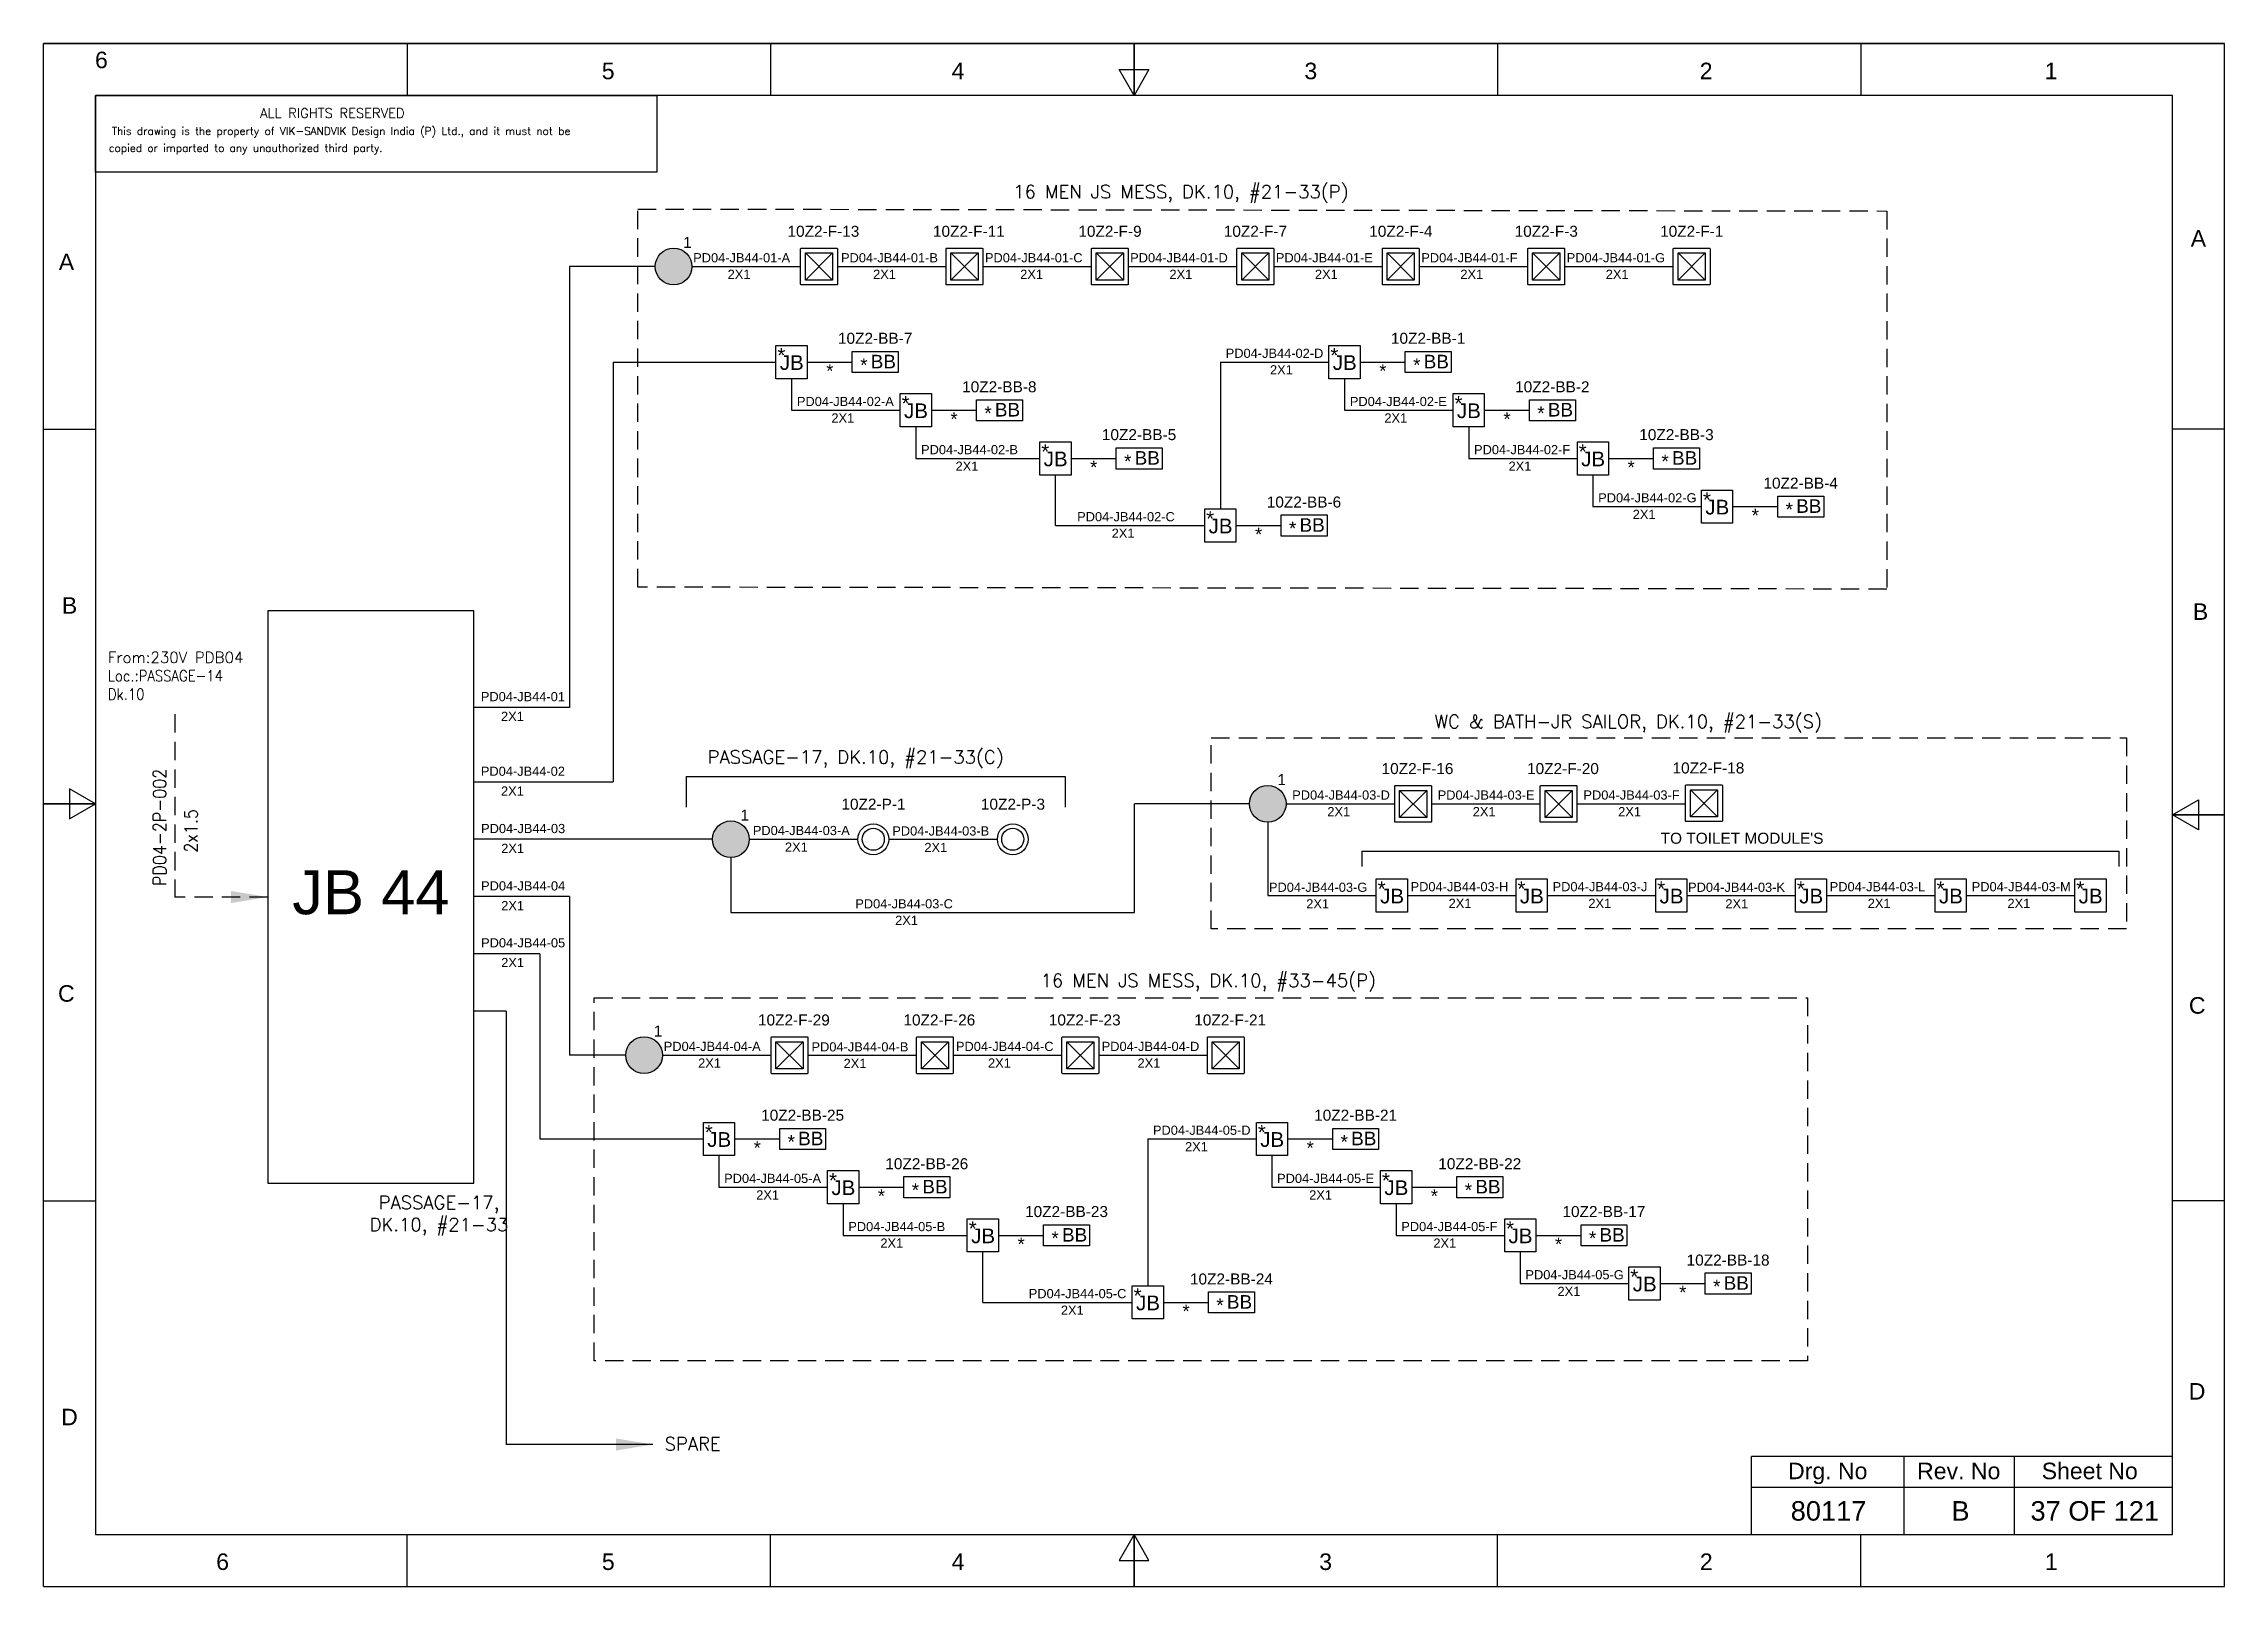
# Model space of a CAD drawing. Header units: inches. Extents: x -3311 to 1429, y -713 to 2436.
# Drawn here: x -2979.2 to -2682.2, y 969.3 to 1179.4 of the extents above; entities that cross this region are included whole.
import ezdxf
from ezdxf.enums import TextEntityAlignment as Align

# ---------------------------------------------------------------- set-up
doc = ezdxf.new("R2010")
doc.units = ezdxf.units.IN
doc.linetypes.add('HIDDEN', pattern=[0.375, 0.25, -0.125])
doc.linetypes.add('SOLID', pattern=[0])
for name, color, linetype in [('BB', 7, 'Continuous'), ('Fmount', 7, 'Continuous'), ('LINE', 3, 'SOLID')]:
    doc.layers.add(name, color=color, linetype=linetype)
for name, color, linetype, lineweight in [('ELEC_TXT-025', 1, 'Continuous', 25), ('HEL-025', 1, 'Continuous', 25), ('HEL-035', 2, 'Continuous', 35)]:
    doc.layers.add(name, color=color, linetype=linetype, lineweight=lineweight)
doc.styles.add('_NORMAL', font='arial.ttf')
doc.styles.add('ROMAN S', font='romans.shx')
doc.styles.add('ROMANS', font='simplex.shx', dxfattribs={"width": 0.88})
doc.styles.get("Standard").update_dxf_attribs({"font": 'arial.ttf'})
doc.dimstyles.get("Standard").update_dxf_attribs({"dimtxt": 0.18, "dimasz": 0.18, "dimexe": 0.18, "dimexo": 0.0625, "dimgap": 0.09, "dimtad": 0, "dimtih": 1, "dimtoh": 1, "dimdec": 4, "dimzin": 0, "dimdsep": 46, "dimtxsty": 'Standard', "dimcen": 0.09, "dimadec": 0, "dimazin": 0, "dimtfac": 1, "dimtdec": 4, "dimtofl": 0, "dimtmove": 0, "dimatfit": 3, "dimfxl": 1, "dimtolj": 1, "dimtzin": 0, "dimarcsym": 0})
pattern_1 = [(0, (0, 0), (0, 6.985), [5.08, -1.905]), (90, (0, 0), (-6.985, 4e-16), [5.08, -1.905])]

msp = doc.modelspace()

# ---------------------------------------------------------------- texts
at = {"color": 7}
for s, height, p in [('PD04-JB44-01-A', 1.25, (-2890.75, 1149.58)), ('PD04-JB44-01-B', 1.25, (-2870.62, 1149.58)), ('PD04-JB44-01-C', 1.25, (-2851.02, 1149.58, -0.03)), ('PD04-JB44-01-D', 1.25, (-2831.24, 1149.58)), ('PD04-JB44-01-E', 1.25, (-2811.4, 1149.58)), ('PD04-JB44-01-F', 1.25, (-2791.59, 1149.58)), ('PD04-JB44-01-G', 1.25, (-2771.79, 1149.58)), ('2X1', 1.25, (-2886.06, 1147.33)), ('2X1', 1.25, (-2866.25, 1147.33)), ('2X1', 1.25, (-2846.22, 1147.33)), ('2X1', 1.25, (-2825.89, 1147.33)), ('2X1', 1.25, (-2806.08, 1147.33)), ('2X1', 1.25, (-2786.27, 1147.33)), ('2X1', 1.25, (-2766.47, 1147.33)), ('PD04-JB44-02-D', 1.25, (-2818.23, 1136.57)), ('*', 1.8, (-2872.63, 1133.9)), ('2X1', 1.25, (-2812.2, 1134.32)), ('*', 1.8, (-2797.32, 1133.9)), ('PD04-JB44-02-A', 1.25, (-2876.63, 1130.01)), ('2X1', 1.25, (-2871.93, 1127.76)), ('*', 1.8, (-2855.72, 1127.34)), ('PD04-JB44-02-E', 1.25, (-2801.32, 1130.01)), ('2X1', 1.25, (-2796.62, 1127.76)), ('*', 1.8, (-2780.41, 1127.34)), ('PD04-JB44-02-B', 1.25, (-2859.72, 1123.45)), ('PD04-JB44-02-F', 1.25, (-2784.41, 1123.45)), ('2X1', 1.25, (-2855.02, 1121.2)), ('*', 1.8, (-2836.7, 1120.78)), ('2X1', 1.25, (-2779.71, 1121.2)), ('*', 1.8, (-2763.5, 1120.78)), ('PD04-JB44-02-G', 1.25, (-2767.5, 1116.89)), ('PD04-JB44-02-C', 1.25, (-2838.46, 1114.32)), ('2X1', 1.25, (-2762.8, 1114.64)), ('*', 1.8, (-2746.59, 1114.22)), ('2X1', 1.25, (-2833.76, 1112.07)), ('*', 1.8, (-2814.24, 1111.65)), ('PD04-JB44-01', 1.25, (-2919.67, 1089.82)), ('2X1', 1.25, (-2916.93, 1087.13)), ('PD04-JB44-02', 1.25, (-2919.67, 1079.66)), ('2X1', 1.25, (-2916.93, 1076.96)), ('PD04-JB44-03-D', 1.25, (-2809.17, 1076.42)), ('2X1', 1.25, (-2804.39, 1074.16)), ('PD04-JB44-03-E', 1.25, (-2789.36, 1076.42)), ('2X1', 1.25, (-2784.59, 1074.16)), ('PD04-JB44-03-F', 1.25, (-2769.51, 1076.42)), ('2X1', 1.25, (-2764.78, 1074.16)), ('PD04-JB44-03', 1.25, (-2919.64, 1071.86)), ('PD04-JB44-03-A', 1.25, (-2882.63, 1071.59)), ('PD04-JB44-03-B', 1.25, (-2863.64, 1071.53, -0.03)), ('2X1', 1.25, (-2916.9, 1069.16)), ('2X1', 1.25, (-2878.26, 1069.33)), ('2X1', 1.25, (-2859.27, 1069.28, -0.03)), ("TO TOILET MODULE'S", 1.5, (-2758.99, 1070.41)), ('PD04-JB44-04', 1.25, (-2919.64, 1064.05)), ('PD04-JB44-03-G', 1.25, (-2812.34, 1063.86)), ('PD04-JB44-03-H', 1.25, (-2793.05, 1063.94)), ('PD04-JB44-03-J', 1.25, (-2773.71, 1063.94)), ('PD04-JB44-03-K', 1.25, (-2755.26, 1063.86)), ('PD04-JB44-03-L', 1.25, (-2735.97, 1063.94)), ('PD04-JB44-03-M', 1.25, (-2716.63, 1063.94)), ('2X1', 1.25, (-2916.9, 1061.36)), ('PD04-JB44-03-C', 1.25, (-2868.68, 1061.61)), ('2X1', 1.25, (-2863.25, 1059.36)), ('2X1', 1.25, (-2807.26, 1061.61)), ('2X1', 1.25, (-2787.87, 1061.68)), ('2X1', 1.25, (-2768.84, 1061.68)), ('2X1', 1.25, (-2750.18, 1061.61)), ('2X1', 1.25, (-2730.79, 1061.68)), ('2X1', 1.25, (-2711.76, 1061.68)), ('PD04-JB44-05', 1.25, (-2919.64, 1056.3)), ('2X1', 1.25, (-2916.9, 1053.61)), ('PD04-JB44-04-A', 1.25, (-2894.76, 1042.19)), ('PD04-JB44-04-B', 1.25, (-2874.64, 1042.13, -0.03)), ('PD04-JB44-04-C', 1.25, (-2854.97, 1042.19, -0.03)), ('PD04-JB44-04-D', 1.25, (-2835.12, 1042.19)), ('2X1', 1.25, (-2890.08, 1039.93)), ('2X1', 1.25, (-2870.27, 1039.88, -0.03)), ('2X1', 1.25, (-2850.6, 1039.93)), ('2X1', 1.25, (-2830.24, 1039.93)), ('PD04-JB44-05-D', 1.25, (-2828.14, 1030.78)), ('*', 1.8, (-2882.52, 1028.11)), ('2X1', 1.25, (-2823.77, 1028.53)), ('*', 1.8, (-2807.21, 1028.11)), ('PD04-JB44-05-A', 1.25, (-2886.54, 1024.22)), ('PD04-JB44-05-E', 1.25, (-2811.23, 1024.22)), ('2X1', 1.25, (-2882.17, 1021.97)), ('*', 1.8, (-2865.61, 1021.55)), ('2X1', 1.25, (-2806.86, 1021.97)), ('*', 1.8, (-2790.3, 1021.55)), ('PD04-JB44-05-B', 1.25, (-2869.63, 1017.66)), ('PD04-JB44-05-F', 1.25, (-2794.32, 1017.66)), ('2X1', 1.25, (-2865.26, 1015.41)), ('*', 1.8, (-2846.58, 1014.99)), ('2X1', 1.25, (-2789.95, 1015.41)), ('*', 1.8, (-2773.39, 1014.99)), ('PD04-JB44-05-G', 1.25, (-2777.41, 1011.1)), ('2X1', 1.25, (-2773.04, 1008.84)), ('*', 1.8, (-2756.47, 1008.43)), ('PD04-JB44-05-C', 1.25, (-2845.05, 1008.53)), ('2X1', 1.25, (-2840.68, 1006.27)), ('*', 1.8, (-2824.12, 1005.86))]:
    msp.add_text(s, height=height, dxfattribs=at).set_placement(p)
at = {"color": 7, "lineweight": 30}
msp.add_text('JB 44', height=6, dxfattribs=at).set_placement((-2934.64, 1063.81), align=Align.MIDDLE_CENTER)
at = {"color": 7}
for s, height, p in [('Drg. No', 2.246, (-2736.24, 985.01)), ('Rev. No', 2.246, (-2718.4, 985.01)), ('Sheet No', 2.246, (-2700.56, 985.01)), ('80117', 2.653, (-2736.13, 979.57)), ('B', 2.65, (-2718.16, 979.57)), ('37 OF 121', 2.653, (-2699.87, 979.57))]:
    msp.add_text(s, height=height, dxfattribs=at).set_placement(p, align=Align.MIDDLE_CENTER)
at = {"char_height": 1.8, "attachment_point": 1, "style": '_NORMAL'}
for s, insert in [('{\\Fromans|c0;\\C2;16 MEN JS MESS, DK.10, #21-33(P)}', (-2847.17, 1160.1)), ('{\\Fromans|c0;\\C2;WC & BATH-JR SAILOR, DK.10, #21-33(S)}', (-2789.8, 1087.95)), ('{\\Fromans|c0;\\C2;PASSAGE-17, DK.10, #21-33(C)}', (-2888.8, 1083.12)), ('{\\Fromans|c0;\\C2;16 MEN JS MESS, DK.10, #33-45(P)}', (-2843.44, 1052.7))]:
    msp.add_mtext(s, dxfattribs=dict(at, insert=insert))
at = {"color": 7, "insert": (-2970.46, 1096.53), "char_height": 1.5, "width": 36.8884, "attachment_point": 1}
msp.add_mtext('{\\Fromans|c0;\\C2;From:230V PDB04 \\P\\Fsimplex|c0;\\W0.88;Loc.:PASSAGE-14      \\PDk.10}', dxfattribs=at)
at = {"color": 7, "insert": (-2964.32, 1064.66), "char_height": 1.8, "width": 17.1296, "attachment_point": 1, "rotation": 90, "style": '_NORMAL'}
msp.add_mtext('{\\Fromans|c0;\\W0.88;PD04-2P-002}', dxfattribs=at)
at = {"color": 7, "insert": (-2960.05, 1069.22), "char_height": 1.8, "attachment_point": 1, "rotation": 90, "style": '_NORMAL'}
msp.add_mtext('{\\Fsimplex|c0;\\W0.88;2x1.5}', dxfattribs=at)
at = {"color": 7, "insert": (-2934.83, 1022.45), "char_height": 1.8, "attachment_point": 1, "style": '_NORMAL'}
msp.add_mtext('\\pxqc;{\\Fromans|c0;\\C2;PASSAGE-17, \\PDK.10, #21-33}', dxfattribs=at)
at = {"color": 7, "insert": (-2894.64, 989.6), "char_height": 1.8, "width": 8.1658, "attachment_point": 1, "style": '_NORMAL'}
msp.add_mtext('{\\Fromans|c0;\\C2;SPARE}', dxfattribs=at)

# ---------------------------------------------------------------- blocks, each defined once
blk = doc.blocks.new('fr')
at = {"color": 7, "linetype": 'Continuous'}
for p, q in [((33763.99, 4500.4), (33466.99, 4500.4)), ((33466.99, 4500.4), (33763.99, 4500.4)), ((33466.99, 4290.33), (33466.99, 4500.4)), ((33516.49, 4500.4), (33516.49, 4493.33)), ((33565.99, 4500.4), (33565.99, 4493.33)), ((33615.49, 4500.4), (33615.49, 4493.33)), ((33615.49, 4493.33), (33615.49, 4500.4)), ((33615.49, 4500.4), (33615.49, 4493.33)), ((33664.99, 4500.4), (33664.99, 4493.33)), ((33714.49, 4500.4), (33714.49, 4493.33)), ((33763.99, 4290.33), (33763.99, 4500.4)), ((33763.99, 4290.33), (33763.99, 4500.4)), ((33615.49, 4493.33), (33613.45, 4496.87)), ((33613.45, 4496.87), (33617.53, 4496.87)), ((33617.53, 4496.87), (33615.49, 4493.33)), ((33756.92, 4493.33), (33474.06, 4493.33)), ((33474.06, 4493.33), (33474.06, 4297.41)), ((33756.92, 4297.41), (33756.92, 4493.33)), ((33466.99, 4447.89), (33474.06, 4447.89)), ((33763.99, 4447.89), (33756.92, 4447.89)), ((33474.06, 4396.87), (33470.53, 4398.91)), ((33470.53, 4398.91), (33470.53, 4394.83)), ((33466.99, 4396.87), (33474.06, 4396.87)), ((33474.06, 4396.87), (33466.99, 4396.87)), ((33466.99, 4396.87), (33474.06, 4396.87)), ((33470.53, 4394.83), (33474.06, 4396.87)), ((33756.92, 4395.37), (33760.45, 4397.41)), ((33760.45, 4397.41), (33760.45, 4393.33)), ((33763.99, 4395.37), (33756.92, 4395.37)), ((33760.45, 4393.33), (33756.92, 4395.37)), ((33756.92, 4395.37), (33763.99, 4395.37)), ((33763.99, 4395.37), (33756.92, 4395.37)), ((33466.99, 4342.85), (33474.06, 4342.85)), ((33763.99, 4342.85), (33756.92, 4342.85)), ((33474.06, 4297.41), (33756.92, 4297.41)), ((33516.49, 4290.33), (33516.49, 4297.41)), ((33565.99, 4290.33), (33565.99, 4297.41)), ((33615.49, 4297.41), (33613.45, 4293.87)), ((33615.49, 4290.33), (33615.49, 4297.41)), ((33617.53, 4293.87), (33615.49, 4297.41)), ((33615.49, 4297.41), (33615.49, 4290.33)), ((33615.49, 4290.33), (33615.49, 4297.41)), ((33664.99, 4290.33), (33664.99, 4297.41)), ((33714.49, 4290.33), (33714.49, 4297.41)), ((33613.45, 4293.87), (33617.53, 4293.87)), ((33466.99, 4290.33), (33763.99, 4290.33)), ((33466.99, 4290.33), (33763.99, 4290.33))]:
    blk.add_line(p, q, dxfattribs=at)
at = {"color": 7, "style": '_NORMAL'}
for s, p in [('6', (33474.86, 4498.18)), ('5', (33543.88, 4496.68)), ('4', (33591.52, 4496.68)), ('3', (33639.57, 4496.68)), ('2', (33693.41, 4496.68)), ('1', (33740.39, 4496.68)), ('A', (33760.45, 4473.88)), ('A', (33470.1, 4470.68)), ('B', (33470.52, 4423.9)), ('B', (33760.74, 4423.06)), ('C', (33470.08, 4371.07)), ('C', (33760.29, 4369.44)), ('D', (33760.27, 4316.89)), ('D', (33470.51, 4313.39)), ('6', (33491.37, 4293.69)), ('5', (33543.89, 4293.69)), ('4', (33591.53, 4293.69)), ('3', (33641.59, 4293.69)), ('2', (33693.43, 4293.69)), ('1', (33740.41, 4293.69))]:
    blk.add_text(s, height=2.25, dxfattribs=at).set_placement(p, align=Align.MIDDLE_CENTER)
blk = doc.blocks.new('A$C4BAD7D21')
at = {"layer": 'HEL-025'}
blk.add_lwpolyline([(-34000, 0), (-34000, 2086), (-18714, 2086), (-18714, 0)], close=True, dxfattribs=at)
at = {"layer": 'HEL-025', "style": 'ROMANS'}
for s, p in [('This drawing is the property of VIK-SANDVIK Design India (P) Ltd., and it must not be', (-33558, 1016)), (' copied or imparted to any unauthorized third party.', (-33785, 550))]:
    blk.add_text(s, height=210, dxfattribs=at).set_placement(p)
at = {"layer": 'HEL-035', "style": 'ROMANS'}
blk.add_text('     ALL RIGHTS RESERVED', height=262.5, dxfattribs=at).set_placement((-30497, 1476))
blk = doc.blocks.new('LED FLUSH MOUNT')
for p, q in [((114818, 79432), (114604, 79219)), ((114604, 79432), (114818, 79219))]:
    blk.add_line(p, q)
blk.add_lwpolyline([(114572, 79470), (114850, 79470, -0.414214), (114856, 79464), (114856, 79186, -0.414214), (114850, 79180), (114572, 79180, -0.414214), (114566, 79186), (114566, 79464, -0.414214)], format="xyb", close=True)
blk.add_lwpolyline([(114604, 79432), (114818, 79432), (114818, 79219), (114604, 79219)], close=True)
blk = doc.blocks.new('LED Flush Mounted Light 22W')
blk.add_blockref('LED FLUSH MOUNT', (0, 0))
at = {"style": 'ROMANS', "width": 0.7}
blk.add_attdef('TAG_NO.:', (113905, 79579), '', height=250, dxfattribs=at)
blk = doc.blocks.new('FIXED_KEY_SWITCH')
h = blk.add_hatch(color=1)
h.dxf.hatch_style = 1
edge = h.paths.add_edge_path()
edge.add_arc((848.13, 1737.46), 2.5, 0, 360)
at = {"color": 1}
blk.add_circle((848.13, 1737.46), 2.5, dxfattribs=at)
at = {"color": 7, "insert": (849.44, 1741.5), "char_height": 1.5, "attachment_point": 1, "style": '_NORMAL'}
blk.add_mtext_dynamic_manual_height_columns('1', width=1.5, gutter_width=7.5, heights=[0], dxfattribs=at)
blk = doc.blocks.new('SWT')
blk.add_blockref('FIXED_KEY_SWITCH', (0, 0))
blk.add_attdef('TAG_NO', (844.55, 1741.11), '', height=1.5)
blk = doc.blocks.new('1')
h = blk.add_hatch()
h.set_pattern_fill('ANGLE', color=6)
h.set_pattern_definition(pattern_1)
h.paths.add_polyline_path([(303.23, 2044.43, 1), (306.22, 2044.43, 1)], flags=0)
h.paths.add_polyline_path([(302.63, 2044.43, 1), (306.83, 2044.43, 1)])
h.paths.add_polyline_path([(306.22, 2044.43, -1), (303.23, 2044.43, -1)], flags=16)
h = blk.add_hatch()
h.set_pattern_fill('ANGLE', color=6)
h.set_pattern_definition(pattern_1)
h.paths.add_polyline_path([(303.23, 2044.43, 1), (306.22, 2044.43, 1)])
at = {"color": 6}
for radius in [2.1, 1.5]:
    blk.add_circle((304.73, 2044.43), radius, dxfattribs=at)
blk = doc.blocks.new('LED PENDENT LIGHT 15W')
blk.add_blockref('1', (0, 0))
blk.add_attdef('TAG_NO', (301.63, 2048.1), '', height=1.5)
blk = doc.blocks.new('JB')
blk.add_lwpolyline([(1661.35, 1973.02), (1665.59, 1973.02), (1665.59, 1968.5), (1661.35, 1968.5)], close=True)
at = {"color": 7}
for s, p in [('*', (1661.54, 1970.68)), ('JB', (1661.87, 1969.69))]:
    blk.add_text(s, height=2, dxfattribs=at).set_placement(p)
blk = doc.blocks.new('JB_FOR_BUNKLIGHT')
blk.add_blockref('JB', (0, 0))
blk.add_attdef('TAG_NO:', (1659.46, 1975.19), '', height=1.5)
blk = doc.blocks.new('bunk_light')
blk.add_lwpolyline([(17773, 202986), (18112, 202986), (18112, 202830), (17773, 202830)], close=True)
at = {"char_height": 100, "attachment_point": 1}
for s, insert in [('*', (17831, 202937)), ('BB', (17909, 202962))]:
    blk.add_mtext_dynamic_manual_height_columns(s, width=182.6, gutter_width=7.5, heights=[0], dxfattribs=dict(at, insert=insert))
blk = doc.blocks.new('LED_BUNK _LIGHT')
at = {"xscale": 0.8, "yscale": 0.8, "zscale": 0.8}
blk.add_blockref('bunk_light', (4436, 38936), dxfattribs=at)
at = {"style": 'ROMAN S', "width": 0.7}
blk.add_attdef('TAG_NO:', text='', height=250, dxfattribs=at).set_placement((18767, 201415), align=Align.CENTER)

# ---------------------------------------------------------------- linework, layer by layer
for p, q in [((-2907.58, 1149.01), (-2907.58, 1088.98)), ((-2895.92, 1149.01), (-2907.58, 1149.01)), ((-2875.24, 1136), (-2869.09, 1136)), ((-2818.96, 1136), (-2818.96, 1116)), ((-2799.93, 1136), (-2793.78, 1136)), ((-2858.33, 1129.44), (-2852.18, 1129.44)), ((-2783.02, 1129.44), (-2776.87, 1129.44)), ((-2839.3, 1122.88), (-2833.16, 1122.88)), ((-2766.11, 1122.88), (-2759.96, 1122.88)), ((-2749.2, 1116.32), (-2743.05, 1116.32)), ((-2816.84, 1113.75), (-2810.7, 1113.75)), ((-2891.69, 1079.56), (-2840.1, 1079.56)), ((-2888.12, 1071.02), (-2920.64, 1071.02)), ((-2799.71, 1069.41), (-2696.61, 1069.41)), ((-2907.58, 1063.21), (-2920.64, 1063.21)), ((-2907.58, 1063.21), (-2907.58, 1041.61)), ((-2911.64, 1055.41), (-2920.64, 1055.41)), ((-2911.64, 1055.41), (-2911.64, 1030.21)), ((-2916.23, 1047.61), (-2920.64, 1047.61)), ((-2916.23, 1047.61), (-2916.23, 988.61)), ((-2899.94, 1041.61), (-2907.58, 1041.61)), ((-2885.12, 1030.21), (-2878.98, 1030.21)), ((-2828.84, 1030.21), (-2828.84, 1010.21)), ((-2809.81, 1030.21), (-2803.67, 1030.21)), ((-2868.21, 1023.65), (-2862.07, 1023.65)), ((-2792.9, 1023.65), (-2786.76, 1023.65)), ((-2849.18, 1017.09), (-2843.04, 1017.09)), ((-2775.99, 1017.09), (-2769.84, 1017.09)), ((-2759.08, 1010.53), (-2752.93, 1010.53)), ((-2826.72, 1007.96), (-2820.58, 1007.96))]:
    msp.add_line(p, q)
at = {"color": 7, "linetype": 'Continuous'}
for p, q in [((-2689.29, 986.96), (-2746.61, 986.96)), ((-2746.61, 976.36), (-2746.61, 986.96)), ((-2725.84, 976.36), (-2725.84, 986.96)), ((-2710.82, 976.36), (-2710.82, 986.96)), ((-2746.61, 982.78), (-2689.29, 982.78))]:
    msp.add_line(p, q, dxfattribs=at)
at = {"linetype": 'HIDDEN', "ltscale": 10}
for points in [[(-2898.29, 1156.84), (-2728.21, 1156.57), (-2728.21, 1105.08), (-2898.29, 1105.35)], [(-2820.21, 1084.82), (-2695.55, 1084.82), (-2695.55, 1058.82), (-2820.21, 1058.82)], [(-2904.22, 1049.44), (-2739.01, 1049.44), (-2739.01, 1000.01), (-2904.22, 1000.01)]]:
    msp.add_lwpolyline(points, close=True, dxfattribs=at)
msp.add_lwpolyline([(-2961.33, 1088.04), (-2961.33, 1063.16)], dxfattribs=at)
at = {"layer": 'LINE', "color": 0}
for p, q in [((-2890.92, 1149.01), (-2876.13, 1149.01)), ((-2871.11, 1149.01), (-2856.32, 1149.01)), ((-2851.31, 1149.01), (-2836.51, 1149.01)), ((-2831.5, 1149.01), (-2816.71, 1149.01)), ((-2811.69, 1149.01), (-2796.9, 1149.01)), ((-2791.89, 1149.01), (-2777.09, 1149.01)), ((-2772.08, 1149.01), (-2757.29, 1149.01)), ((-2901.66, 1136), (-2901.66, 1078.82)), ((-2901.66, 1136), (-2879.47, 1136)), ((-2818.96, 1136), (-2804.16, 1136)), ((-2877.35, 1133.75), (-2877.35, 1129.44)), ((-2802.05, 1133.75), (-2802.05, 1129.44)), ((-2877.35, 1129.44), (-2862.56, 1129.44)), ((-2802.05, 1129.44), (-2787.25, 1129.44)), ((-2860.44, 1127.18), (-2860.44, 1122.88)), ((-2785.13, 1127.18), (-2785.13, 1122.88)), ((-2860.44, 1122.88), (-2843.53, 1122.88)), ((-2785.13, 1122.88), (-2770.34, 1122.88)), ((-2841.42, 1113.75), (-2841.42, 1120.62)), ((-2768.22, 1120.62), (-2768.22, 1116.32)), ((-2768.22, 1116.32), (-2753.43, 1116.32)), ((-2841.42, 1113.75), (-2821.07, 1113.75)), ((-2907.58, 1088.98), (-2920.64, 1088.98)), ((-2920.64, 1078.82), (-2901.66, 1078.82)), ((-2891.69, 1079.56), (-2891.69, 1075.38)), ((-2840.1, 1079.56), (-2840.1, 1075.38)), ((-2830.66, 1061.04), (-2830.66, 1075.85)), ((-2815.01, 1075.85), (-2830.66, 1075.85)), ((-2810.01, 1075.85), (-2795.21, 1075.85)), ((-2790.2, 1075.85), (-2775.4, 1075.85)), ((-2770.39, 1075.85), (-2755.6, 1075.85)), ((-2812.51, 1073.35), (-2812.51, 1063.36)), ((-2883.12, 1071.02), (-2868.33, 1071.02)), ((-2864.13, 1071.02), (-2849.33, 1071.02)), ((-2799.71, 1069.41), (-2799.71, 1067.32)), ((-2696.61, 1069.41), (-2696.61, 1067.32)), ((-2885.62, 1068.52), (-2885.62, 1061.04)), ((-2812.51, 1063.36), (-2797.71, 1063.36)), ((-2793.48, 1063.36), (-2778.68, 1063.36)), ((-2774.45, 1063.36), (-2759.66, 1063.36)), ((-2755.43, 1063.36), (-2740.63, 1063.36)), ((-2736.4, 1063.36), (-2721.6, 1063.36)), ((-2717.37, 1063.36), (-2702.58, 1063.36)), ((-2885.62, 1061.04), (-2830.66, 1061.04)), ((-2894.94, 1041.61), (-2880.15, 1041.61)), ((-2875.13, 1041.61), (-2860.34, 1041.61)), ((-2855.33, 1041.61), (-2840.53, 1041.61)), ((-2835.52, 1041.61), (-2820.73, 1041.61)), ((-2911.64, 1030.21), (-2889.35, 1030.21)), ((-2887.24, 1027.95), (-2887.24, 1023.65)), ((-2828.84, 1030.21), (-2814.04, 1030.21)), ((-2811.93, 1027.95), (-2811.93, 1023.65)), ((-2887.24, 1023.65), (-2872.44, 1023.65)), ((-2811.93, 1023.65), (-2797.13, 1023.65)), ((-2870.33, 1021.39), (-2870.33, 1017.09)), ((-2795.02, 1021.39), (-2795.02, 1017.09)), ((-2870.33, 1017.09), (-2853.42, 1017.09)), ((-2795.02, 1017.09), (-2780.22, 1017.09)), ((-2851.3, 1007.96), (-2851.3, 1014.83)), ((-2778.11, 1014.83), (-2778.11, 1010.53)), ((-2778.11, 1010.53), (-2763.31, 1010.53)), ((-2851.3, 1007.96), (-2830.96, 1007.96))]:
    msp.add_line(p, q, dxfattribs=at)
msp.add_lwpolyline([(-2920.64, 1102.11), (-2948.68, 1102.11), (-2948.68, 1024.21), (-2920.64, 1024.21)], close=True, dxfattribs=at)

# ---------------------------------------------------------------- block references
for name, p in [('fr', (-36446.21, -3321.04)), ('SWT', (-3741.55, -588.45)), ('JB_FOR_BUNKLIGHT', (-4540.83, -834.76)), ('JB_FOR_BUNKLIGHT', (-4465.52, -834.76)), ('JB_FOR_BUNKLIGHT', (-4523.91, -841.32)), ('JB_FOR_BUNKLIGHT', (-4448.61, -841.32)), ('JB_FOR_BUNKLIGHT', (-4504.89, -847.88)), ('JB_FOR_BUNKLIGHT', (-4431.69, -847.88)), ('JB_FOR_BUNKLIGHT', (-4414.78, -854.44)), ('JB_FOR_BUNKLIGHT', (-4482.43, -857.01)), ('SWT', (-3660.64, -661.61)), ('SWT', (-3733.75, -666.44)), ('JB_FOR_BUNKLIGHT', (-4459.07, -907.4)), ('JB_FOR_BUNKLIGHT', (-4440.04, -907.4)), ('JB_FOR_BUNKLIGHT', (-4421.01, -907.4)), ('JB_FOR_BUNKLIGHT', (-4401.99, -907.4)), ('JB_FOR_BUNKLIGHT', (-4382.96, -907.4)), ('JB_FOR_BUNKLIGHT', (-4363.93, -907.4)), ('SWT', (-3745.57, -695.84)), ('JB_FOR_BUNKLIGHT', (-4550.71, -940.55)), ('JB_FOR_BUNKLIGHT', (-4475.4, -940.55)), ('JB_FOR_BUNKLIGHT', (-4533.8, -947.11)), ('JB_FOR_BUNKLIGHT', (-4458.49, -947.11)), ('JB_FOR_BUNKLIGHT', (-4514.77, -953.67)), ('JB_FOR_BUNKLIGHT', (-4441.58, -953.67)), ('JB_FOR_BUNKLIGHT', (-4424.67, -960.23)), ('JB_FOR_BUNKLIGHT', (-4492.31, -962.8))]:
    msp.add_blockref(name, p)
ref = msp.add_blockref('LED PENDENT LIGHT 15W', (-3170.96, -973.41, -0.03))
ref.add_attrib('TAG_NO', '10Z2-P-1', (-2870.57, 1075.05, -0.03), dxfattribs={"height": 1.5})
ref = msp.add_blockref('LED PENDENT LIGHT 15W', (-3151.96, -973.41, -0.03))
ref.add_attrib('TAG_NO', '10Z2-P-3', (-2851.57, 1075.05, -0.03), dxfattribs={"height": 1.5})
at = {"layer": 'BB'}
ref = msp.add_blockref('LED_BUNK _LIGHT', (-3298.88, -3501.09), dxfattribs=dict(at, xscale=0.02304, yscale=0.02304, zscale=0.02304))
ref.add_attrib('TAG_NO:', '10Z2-BB-7', dxfattribs={"layer": '0', "height": 1.5}).set_placement((-2865.97, 1138.04, 0), align=Align.BOTTOM_CENTER)
ref = msp.add_blockref('LED_BUNK _LIGHT', (-3223.57, -3501.09), dxfattribs=dict(at, xscale=0.02304, yscale=0.02304, zscale=0.02304))
ref.add_attrib('TAG_NO:', '10Z2-BB-1', dxfattribs={"layer": '0', "height": 1.5}).set_placement((-2790.66, 1138.04, 0), align=Align.BOTTOM_CENTER)
ref = msp.add_blockref('LED_BUNK _LIGHT', (-3281.97, -3507.65), dxfattribs=dict(at, xscale=0.02304, yscale=0.02304, zscale=0.02304))
ref.add_attrib('TAG_NO:', '10Z2-BB-8', dxfattribs={"layer": '0', "height": 1.5}).set_placement((-2849.06, 1131.43, 0), align=Align.BOTTOM_CENTER)
ref = msp.add_blockref('LED_BUNK _LIGHT', (-3206.66, -3507.65), dxfattribs=dict(at, xscale=0.02304, yscale=0.02304, zscale=0.02304))
ref.add_attrib('TAG_NO:', '10Z2-BB-2', dxfattribs={"layer": '0', "height": 1.5}).set_placement((-2773.75, 1131.43, 0), align=Align.BOTTOM_CENTER)
ref = msp.add_blockref('LED_BUNK _LIGHT', (-3262.94, -3514.21), dxfattribs=dict(at, xscale=0.02304, yscale=0.02304, zscale=0.02304))
ref.add_attrib('TAG_NO:', '10Z2-BB-5', dxfattribs={"layer": '0', "height": 1.5}).set_placement((-2830.03, 1124.92, 0), align=Align.BOTTOM_CENTER)
ref = msp.add_blockref('LED_BUNK _LIGHT', (-3189.75, -3514.21), dxfattribs=dict(at, xscale=0.02304, yscale=0.02304, zscale=0.02304))
ref.add_attrib('TAG_NO:', '10Z2-BB-3', dxfattribs={"layer": '0', "height": 1.5}).set_placement((-2756.84, 1124.92, 0), align=Align.BOTTOM_CENTER)
ref = msp.add_blockref('LED_BUNK _LIGHT', (-3172.84, -3520.77), dxfattribs=dict(at, xscale=0.02304, yscale=0.02304, zscale=0.02304))
ref.add_attrib('TAG_NO:', '10Z2-BB-4', dxfattribs={"layer": '0', "height": 1.5}).set_placement((-2739.93, 1118.31, 0), align=Align.BOTTOM_CENTER)
ref = msp.add_blockref('LED_BUNK _LIGHT', (-3240.48, -3523.34), dxfattribs=dict(at, xscale=0.02304, yscale=0.02304, zscale=0.02304))
ref.add_attrib('TAG_NO:', '10Z2-BB-6', dxfattribs={"layer": '0', "height": 1.5}).set_placement((-2807.57, 1115.74, 0), align=Align.BOTTOM_CENTER)
ref = msp.add_blockref('LED_BUNK _LIGHT', (-3308.76, -3606.88), dxfattribs=dict(at, xscale=0.02304, yscale=0.02304, zscale=0.02304))
ref.add_attrib('TAG_NO:', '10Z2-BB-25', dxfattribs={"layer": '0', "height": 1.5}).set_placement((-2875.85, 1032.25, 0), align=Align.BOTTOM_CENTER)
ref = msp.add_blockref('LED_BUNK _LIGHT', (-3233.45, -3606.88), dxfattribs=dict(at, xscale=0.02304, yscale=0.02304, zscale=0.02304))
ref.add_attrib('TAG_NO:', '10Z2-BB-21', dxfattribs={"layer": '0', "height": 1.5}).set_placement((-2800.54, 1032.25, 0), align=Align.BOTTOM_CENTER)
ref = msp.add_blockref('LED_BUNK _LIGHT', (-3291.85, -3613.44), dxfattribs=dict(at, xscale=0.02304, yscale=0.02304, zscale=0.02304))
ref.add_attrib('TAG_NO:', '10Z2-BB-26', dxfattribs={"layer": '0', "height": 1.5}).set_placement((-2858.94, 1025.64, 0), align=Align.BOTTOM_CENTER)
ref = msp.add_blockref('LED_BUNK _LIGHT', (-3216.54, -3613.44), dxfattribs=dict(at, xscale=0.02304, yscale=0.02304, zscale=0.02304))
ref.add_attrib('TAG_NO:', '10Z2-BB-22', dxfattribs={"layer": '0', "height": 1.5}).set_placement((-2783.63, 1025.64, 0), align=Align.BOTTOM_CENTER)
ref = msp.add_blockref('LED_BUNK _LIGHT', (-3272.83, -3620), dxfattribs=dict(at, xscale=0.02304, yscale=0.02304, zscale=0.02304))
ref.add_attrib('TAG_NO:', '10Z2-BB-23', dxfattribs={"layer": '0', "height": 1.5}).set_placement((-2839.91, 1019.13, 0), align=Align.BOTTOM_CENTER)
ref = msp.add_blockref('LED_BUNK _LIGHT', (-3199.63, -3620), dxfattribs=dict(at, xscale=0.02304, yscale=0.02304, zscale=0.02304))
ref.add_attrib('TAG_NO:', '10Z2-BB-17', dxfattribs={"layer": '0', "height": 1.5}).set_placement((-2766.72, 1019.13, 0), align=Align.BOTTOM_CENTER)
ref = msp.add_blockref('LED_BUNK _LIGHT', (-3182.72, -3626.56), dxfattribs=dict(at, xscale=0.02304, yscale=0.02304, zscale=0.02304))
ref.add_attrib('TAG_NO:', '10Z2-BB-18', dxfattribs={"layer": '0', "height": 1.5}).set_placement((-2749.81, 1012.52, 0), align=Align.BOTTOM_CENTER)
ref = msp.add_blockref('LED_BUNK _LIGHT', (-3250.37, -3629.13), dxfattribs=dict(at, xscale=0.02304, yscale=0.02304, zscale=0.02304))
ref.add_attrib('TAG_NO:', '10Z2-BB-24', dxfattribs={"layer": '0', "height": 1.5}).set_placement((-2817.45, 1009.95, 0), align=Align.BOTTOM_CENTER)
at = {"layer": 'ELEC_TXT-025', "color": 0, "xscale": 0.005, "yscale": 0.005, "zscale": 0.005}
msp.add_blockref('A$C4BAD7D21', (-2802.15, 1161.86), dxfattribs=at)
at = {"layer": 'Fmount'}
ref = msp.add_blockref('LED Flush Mounted Light 22W', (-4855.82, -221.73), dxfattribs=dict(at, xscale=0.01728, yscale=0.01728, zscale=0.01728))
ref.add_attrib('TAG_NO.:', '10Z2-F-13', dxfattribs={"layer": '0', "height": 1.5}).set_placement((-2877.91, 1152.61), align=Align.BOTTOM_LEFT)
ref = msp.add_blockref('LED Flush Mounted Light 22W', (-4836.02, -221.73), dxfattribs=dict(at, xscale=0.01728, yscale=0.01728, zscale=0.01728))
ref.add_attrib('TAG_NO.:', '10Z2-F-11', dxfattribs={"layer": '0', "height": 1.5}).set_placement((-2858.1, 1152.61), align=Align.BOTTOM_LEFT)
ref = msp.add_blockref('LED Flush Mounted Light 22W', (-4816.21, -221.73), dxfattribs=dict(at, xscale=0.01728, yscale=0.01728, zscale=0.01728))
ref.add_attrib('TAG_NO.:', '10Z2-F-9', dxfattribs={"layer": '0', "height": 1.5}).set_placement((-2838.3, 1152.61), align=Align.BOTTOM_LEFT)
ref = msp.add_blockref('LED Flush Mounted Light 22W', (-4796.4, -221.73), dxfattribs=dict(at, xscale=0.01728, yscale=0.01728, zscale=0.01728))
ref.add_attrib('TAG_NO.:', '10Z2-F-7', dxfattribs={"layer": '0', "height": 1.5}).set_placement((-2818.49, 1152.61), align=Align.BOTTOM_LEFT)
ref = msp.add_blockref('LED Flush Mounted Light 22W', (-4776.6, -221.73), dxfattribs=dict(at, xscale=0.01728, yscale=0.01728, zscale=0.01728))
ref.add_attrib('TAG_NO.:', '10Z2-F-4', dxfattribs={"layer": '0', "height": 1.5}).set_placement((-2798.68, 1152.61), align=Align.BOTTOM_LEFT)
ref = msp.add_blockref('LED Flush Mounted Light 22W', (-4756.79, -221.73), dxfattribs=dict(at, xscale=0.01728, yscale=0.01728, zscale=0.01728))
ref.add_attrib('TAG_NO.:', '10Z2-F-3', dxfattribs={"layer": '0', "height": 1.5}).set_placement((-2778.88, 1152.61), align=Align.BOTTOM_LEFT)
ref = msp.add_blockref('LED Flush Mounted Light 22W', (-4736.98, -221.73), dxfattribs=dict(at, xscale=0.01728, yscale=0.01728, zscale=0.01728))
ref.add_attrib('TAG_NO.:', '10Z2-F-1', dxfattribs={"layer": '0', "height": 1.5}).set_placement((-2759.07, 1152.61), align=Align.BOTTOM_LEFT)
ref = msp.add_blockref('LED Flush Mounted Light 22W', (-4774.91, -294.9), dxfattribs=dict(at, xscale=0.01728, yscale=0.01728, zscale=0.01728))
ref.add_attrib('TAG_NO.:', '10Z2-F-16', dxfattribs={"layer": '0', "height": 1.5}).set_placement((-2797, 1079.45), align=Align.BOTTOM_LEFT)
ref = msp.add_blockref('LED Flush Mounted Light 22W', (-4755.1, -294.9), dxfattribs=dict(at, xscale=0.01728, yscale=0.01728, zscale=0.01728))
ref.add_attrib('TAG_NO.:', '10Z2-F-20', dxfattribs={"layer": '0', "height": 1.5}).set_placement((-2777.19, 1079.45), align=Align.BOTTOM_LEFT)
ref = msp.add_blockref('LED Flush Mounted Light 22W', (-4735.3, -294.81), dxfattribs=dict(at, xscale=0.01728, yscale=0.01728, zscale=0.01728))
ref.add_attrib('TAG_NO.:', '10Z2-F-18', dxfattribs={"layer": '0', "height": 1.5}).set_placement((-2757.38, 1079.53), align=Align.BOTTOM_LEFT)
ref = msp.add_blockref('LED Flush Mounted Light 22W', (-4859.84, -329.13), dxfattribs=dict(at, xscale=0.01728, yscale=0.01728, zscale=0.01728))
ref.add_attrib('TAG_NO.:', '10Z2-F-29', dxfattribs={"layer": '0', "height": 1.5}).set_placement((-2881.93, 1045.22), align=Align.BOTTOM_LEFT)
ref = msp.add_blockref('LED Flush Mounted Light 22W', (-4840.04, -329.13), dxfattribs=dict(at, xscale=0.01728, yscale=0.01728, zscale=0.01728))
ref.add_attrib('TAG_NO.:', '10Z2-F-26', dxfattribs={"layer": '0', "height": 1.5}).set_placement((-2862.12, 1045.22), align=Align.BOTTOM_LEFT)
ref = msp.add_blockref('LED Flush Mounted Light 22W', (-4820.23, -329.13), dxfattribs=dict(at, xscale=0.01728, yscale=0.01728, zscale=0.01728))
ref.add_attrib('TAG_NO.:', '10Z2-F-23', dxfattribs={"layer": '0', "height": 1.5}).set_placement((-2842.32, 1045.22), align=Align.BOTTOM_LEFT)
ref = msp.add_blockref('LED Flush Mounted Light 22W', (-4800.43, -329.13), dxfattribs=dict(at, xscale=0.01728, yscale=0.01728, zscale=0.01728))
ref.add_attrib('TAG_NO.:', '10Z2-F-21', dxfattribs={"layer": '0', "height": 1.5}).set_placement((-2822.51, 1045.22), align=Align.BOTTOM_LEFT)

msp.set_redraw_order([(e.dxf.handle, doc.entitydb.next_handle()) for e in msp.query("TEXT MTEXT ATTDEF DIMENSION ARC_DIMENSION")])  # texts and dimensions are drawn at this point

# ---------------------------------------------------------------- leaders
at = {"linetype": 'HIDDEN', "ltscale": 10}
msp.add_leader([(-2948.68, 1063.16), (-2961.33, 1063.16)], dimstyle='Standard', override={"dimasz": 5, "dimarcsym": 1}, dxfattribs=at)
msp.add_leader([(-2896.26, 988.61), (-2916.23, 988.61)], dimstyle='Standard', override={"dimasz": 5, "dimarcsym": 1})

doc.saveas('drawing.dxf')
